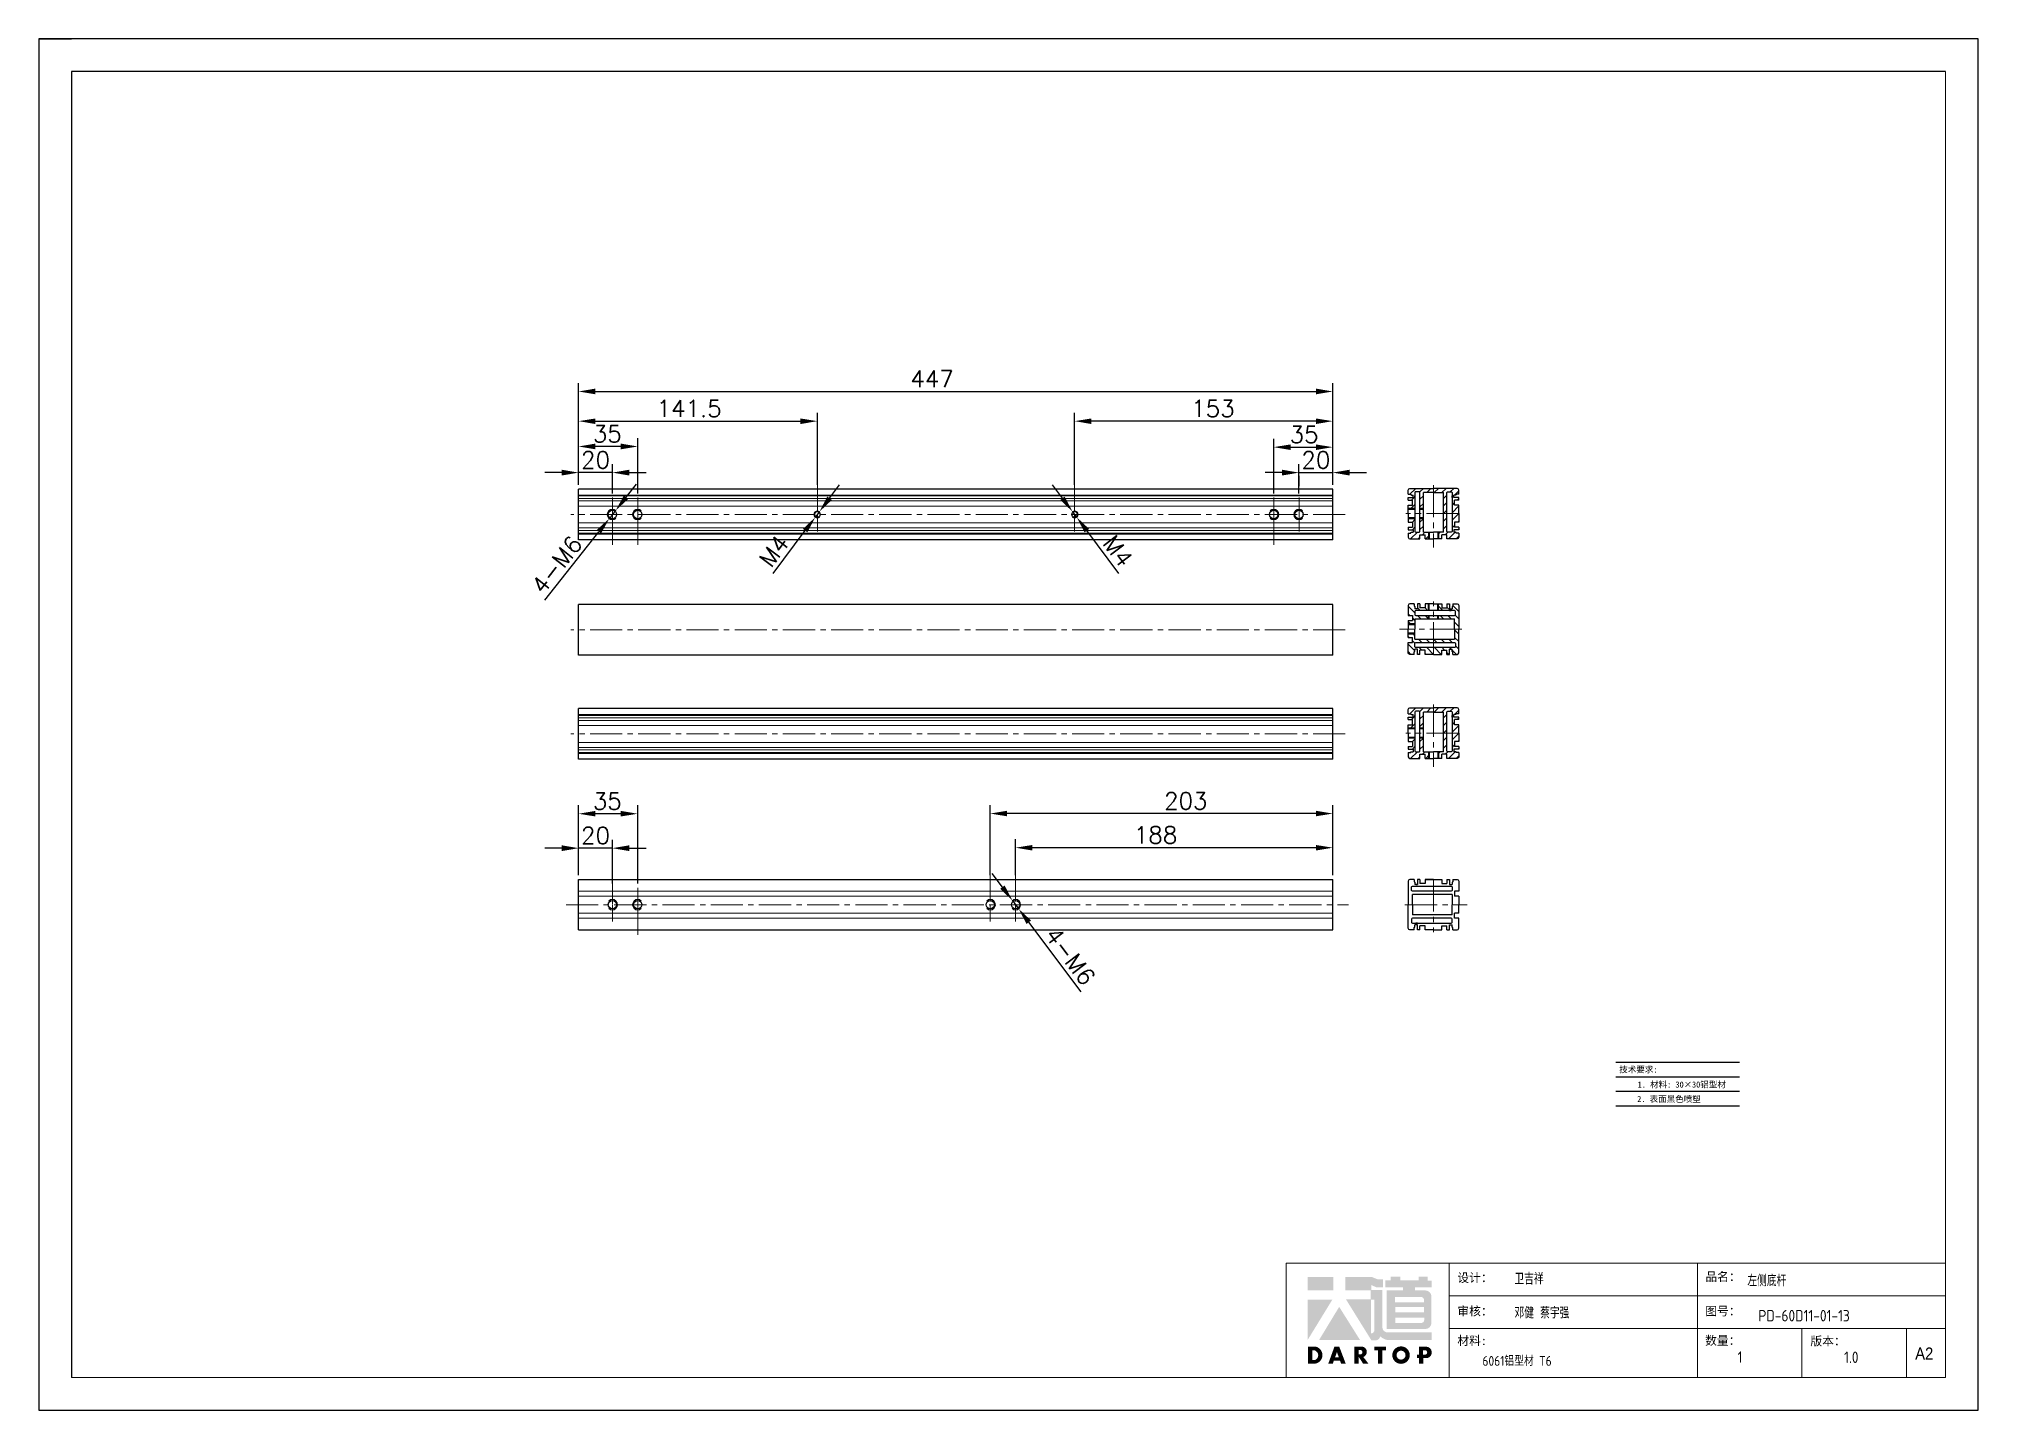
# Model space of a CAD drawing. Header units: millimetres. Extents: x -30327 to 34858, y 4015 to 75103.
# Drawn here: x 15160 to 16309, y 34466 to 35279 of the extents above; entities that cross this region are included whole.
import ezdxf
from ezdxf.enums import TextEntityAlignment as Align

# ---------------------------------------------------------------- set-up
doc = ezdxf.new("R2010")
doc.units = ezdxf.units.MM
doc.linetypes.add('CENTER2', pattern=[28.575, 19.05, -3.175, 3.175, -3.175])
doc.layers.add('A-TITLEBLOCK', color=7, linetype='Continuous', lineweight=18)
for name, color, linetype in [('print', 30, 'Continuous'), ('red', 1, 'CENTER2'), ('yellow', 2, 'Continuous')]:
    doc.layers.add(name, color=color, linetype=linetype)
doc.styles.add('GB', font='GBENOR.SHX', dxfattribs={"bigfont": 'gbcbig.shx'})
doc.styles.add('HZ', font='')
doc.styles.add('SLDTEXTSTYLE0', font='simfang.ttf', dxfattribs={"bigfont": 'bigfont'})
doc.styles.add('SLDTEXTSTYLE1', font='Gothic.ttf', dxfattribs={"width": 0.913})
doc.styles.get("Standard").update_dxf_attribs({"font": 'txt', "bigfont": 'gbcbig.shx'})
doc.styles.get('HZ').set_extended_font_data('SimSun')
doc.dimstyles.new('1-4', dxfattribs={"dimscale": 4, "dimtxt": 2.5, "dimasz": 2.5, "dimexe": 1.25, "dimexo": 0.625, "dimtad": 1, "dimdsep": 46, "dimtxsty": 'Standard', "dimcen": 2.5, "dimadec": 0, "dimazin": 0, "dimtfac": 1, "dimtmove": 0, "dimatfit": 3, "dimfxl": 0, "dimarcsym": 0})

msp = doc.modelspace()

# ---------------------------------------------------------------- texts
at = {"style": 'HZ'}
for s, p in [('技术要求:', (16107.6811, 34668.1143)), ('     1. 材料: 30×30铝型材  ', (16129.7102, 34659.2177)), ('    2. 表面黑色喷塑          ', (16133.1808, 34650.6182))]:
    msp.add_text(s, height=3.61179, dxfattribs=at).set_placement(p, align=Align.MIDDLE_CENTER)

# ---------------------------------------------------------------- blocks, each defined once
blk = doc.blocks.new('*D1635')
at = {"layer": 'Defpoints', "color": 0}
for p in [(15926.5, 35070), (15479.5, 35012.1), (15926.5, 35012.1)]:
    blk.add_point(p, dxfattribs=at)
at = {"layer": 'yellow', "color": 0, "lineweight": -2}
for p, q in [((15479.5, 35014.6), (15479.5, 35075)), ((15926.5, 35014.6), (15926.5, 35075)), ((15489.5, 35070), (15916.5, 35070))]:
    blk.add_line(p, q, dxfattribs=at)
at = {"layer": 'yellow', "color": 0}
for points in [[(15489.5, 35071.7), (15489.5, 35068.3), (15479.5, 35070)], [(15916.5, 35071.7), (15916.5, 35068.3), (15926.5, 35070)]]:
    blk.add_solid(points, dxfattribs=at)
at = {"layer": 'yellow', "color": 0, "lineweight": 9, "insert": (15689, 35077.5), "char_height": 10, "attachment_point": 5}
blk.add_mtext('447', dxfattribs=at)
blk = doc.blocks.new('*D1636')
at = {"layer": 'Defpoints', "color": 0}
for p in [(15497.7, 34994.7), (15501.4, 34999.4)]:
    blk.add_point(p, dxfattribs=at)
at = {"layer": 'yellow', "color": 0, "lineweight": -2}
for p, q in [((15507.6, 35007.3), (15513.8, 35015.1)), ((15501.4, 34999.4), (15497.7, 34994.7)), ((15459.5, 34946.3), (15491.5, 34986.9))]:
    blk.add_line(p, q, dxfattribs=at)
at = {"layer": 'yellow', "color": 0}
for points in [[(15506.3, 35008.3), (15508.9, 35006.3), (15501.4, 34999.4)], [(15490.2, 34987.9), (15492.8, 34985.9), (15497.7, 34994.7)]]:
    blk.add_solid(points, dxfattribs=at)
at = {"layer": 'yellow', "color": 0, "lineweight": 9, "insert": (15466.5, 34967.3), "char_height": 10, "attachment_point": 5, "rotation": 51.732}
blk.add_mtext('4-M6', dxfattribs=at)
blk = doc.blocks.new('*D1637')
at = {"layer": 'Defpoints', "color": 0}
for p in [(15479.5, 35021.9), (15479.5, 35012.1), (15499.5, 35007.1)]:
    blk.add_point(p, dxfattribs=at)
at = {"layer": 'yellow', "color": 0, "lineweight": -2}
for p, q in [((15469.5, 35021.9), (15459.5, 35021.9)), ((15479.5, 35014.6), (15479.5, 35026.9)), ((15499.5, 35021.9), (15479.5, 35021.9)), ((15499.5, 35009.6), (15499.5, 35026.9)), ((15509.5, 35021.9), (15519.5, 35021.9))]:
    blk.add_line(p, q, dxfattribs=at)
at = {"layer": 'yellow', "color": 0}
for points in [[(15469.5, 35023.6), (15469.5, 35020.2), (15479.5, 35021.9)], [(15509.5, 35023.6), (15509.5, 35020.2), (15499.5, 35021.9)]]:
    blk.add_solid(points, dxfattribs=at)
at = {"layer": 'yellow', "color": 0, "lineweight": 9, "insert": (15489.5, 35029.4), "char_height": 10, "attachment_point": 5}
blk.add_mtext('20', dxfattribs=at)
blk = doc.blocks.new('*D1638')
at = {"layer": 'Defpoints', "color": 0}
for p in [(15738.5, 34799.6), (15738.5, 34780.8), (15926.5, 34780.8)]:
    blk.add_point(p, dxfattribs=at)
at = {"layer": 'yellow', "color": 0, "lineweight": -2}
for p, q in [((15738.5, 34783.3), (15738.5, 34804.6)), ((15916.5, 34799.6), (15748.5, 34799.6)), ((15926.5, 34783.3), (15926.5, 34804.6))]:
    blk.add_line(p, q, dxfattribs=at)
at = {"layer": 'yellow', "color": 0}
for points in [[(15748.5, 34801.2), (15748.5, 34797.9), (15738.5, 34799.6)], [(15916.5, 34801.2), (15916.5, 34797.9), (15926.5, 34799.6)]]:
    blk.add_solid(points, dxfattribs=at)
at = {"layer": 'yellow', "color": 0, "lineweight": 9, "insert": (15821.5, 34807.1), "char_height": 10, "attachment_point": 5}
blk.add_mtext('188', dxfattribs=at)
blk = doc.blocks.new('*D1639')
at = {"layer": 'Defpoints', "color": 0}
for p in [(15736.7, 34768.2), (15740.3, 34763.4)]:
    blk.add_point(p, dxfattribs=at)
at = {"layer": 'yellow', "color": 0, "lineweight": -2}
for p, q in [((15730.7, 34776.2), (15724.7, 34784.2)), ((15736.7, 34768.2), (15740.3, 34763.4)), ((15777.4, 34714.1), (15746.3, 34755.4))]:
    blk.add_line(p, q, dxfattribs=at)
at = {"layer": 'yellow', "color": 0}
for points in [[(15732, 34777.2), (15729.4, 34775.2), (15736.7, 34768.2)], [(15747.7, 34756.4), (15745, 34754.4), (15740.3, 34763.4)]]:
    blk.add_solid(points, dxfattribs=at)
at = {"layer": 'yellow', "color": 0, "lineweight": 9, "insert": (15770.9, 34735.3), "char_height": 10, "attachment_point": 5, "rotation": 306.9424}
blk.add_mtext('4-M6', dxfattribs=at)
blk = doc.blocks.new('*D1640')
at = {"layer": 'Defpoints', "color": 0}
for p in [(15926.5, 35021.9), (15906.5, 35007.1), (15926.5, 35012.1)]:
    blk.add_point(p, dxfattribs=at)
at = {"layer": 'yellow', "color": 0, "lineweight": -2}
for p, q in [((15896.5, 35021.9), (15886.5, 35021.9)), ((15906.5, 35009.6), (15906.5, 35026.9)), ((15906.5, 35021.9), (15926.5, 35021.9)), ((15926.5, 35014.6), (15926.5, 35026.9)), ((15936.5, 35021.9), (15946.5, 35021.9))]:
    blk.add_line(p, q, dxfattribs=at)
at = {"layer": 'yellow', "color": 0}
for points in [[(15896.5, 35023.6), (15896.5, 35020.2), (15906.5, 35021.9)], [(15936.5, 35023.6), (15936.5, 35020.2), (15926.5, 35021.9)]]:
    blk.add_solid(points, dxfattribs=at)
at = {"layer": 'yellow', "color": 0, "lineweight": 9, "insert": (15916.5, 35029.4), "char_height": 10, "attachment_point": 5}
blk.add_mtext('20', dxfattribs=at)
blk = doc.blocks.new('*D1641')
at = {"layer": 'Defpoints', "color": 0}
for p in [(15479.5, 34799.3), (15479.5, 34780.8), (15499.5, 34775.8)]:
    blk.add_point(p, dxfattribs=at)
at = {"layer": 'yellow', "color": 0, "lineweight": -2}
for p, q in [((15469.5, 34799.3), (15459.5, 34799.3)), ((15479.5, 34783.3), (15479.5, 34804.3)), ((15499.5, 34799.3), (15479.5, 34799.3)), ((15499.5, 34778.3), (15499.5, 34804.3)), ((15509.5, 34799.3), (15519.5, 34799.3))]:
    blk.add_line(p, q, dxfattribs=at)
at = {"layer": 'yellow', "color": 0}
for points in [[(15469.5, 34801), (15469.5, 34797.6), (15479.5, 34799.3)], [(15509.5, 34801), (15509.5, 34797.6), (15499.5, 34799.3)]]:
    blk.add_solid(points, dxfattribs=at)
at = {"layer": 'yellow', "color": 0, "lineweight": 9, "insert": (15489.5, 34806.8), "char_height": 10, "attachment_point": 5}
blk.add_mtext('20', dxfattribs=at)
blk = doc.blocks.new('*D1642')
at = {"layer": 'Defpoints', "color": 0}
for p in [(15479.5, 35037.4), (15479.5, 35014.6), (15514.5, 35007.1)]:
    blk.add_point(p, dxfattribs=at)
at = {"layer": 'yellow', "color": 0, "lineweight": -2}
for p, q in [((15479.5, 35017.1), (15479.5, 35042.4)), ((15514.5, 35009.6), (15514.5, 35042.4)), ((15504.5, 35037.4), (15489.5, 35037.4))]:
    blk.add_line(p, q, dxfattribs=at)
at = {"layer": 'yellow', "color": 0}
for points in [[(15489.5, 35039.1), (15489.5, 35035.7), (15479.5, 35037.4)], [(15504.5, 35039.1), (15504.5, 35035.7), (15514.5, 35037.4)]]:
    blk.add_solid(points, dxfattribs=at)
at = {"layer": 'yellow', "color": 0, "lineweight": 9, "insert": (15496.5, 35044.9), "char_height": 10, "attachment_point": 5}
blk.add_mtext('35', dxfattribs=at)
blk = doc.blocks.new('*D1643')
at = {"layer": 'Defpoints', "color": 0}
for p in [(15926.5, 35037), (15891.5, 35007.1), (15926.5, 35014.6)]:
    blk.add_point(p, dxfattribs=at)
at = {"layer": 'yellow', "color": 0, "lineweight": -2}
for p, q in [((15891.5, 35009.6), (15891.5, 35042)), ((15926.5, 35017.1), (15926.5, 35042)), ((15901.5, 35037), (15916.5, 35037))]:
    blk.add_line(p, q, dxfattribs=at)
at = {"layer": 'yellow', "color": 0}
for points in [[(15901.5, 35038.6), (15901.5, 35035.3), (15891.5, 35037)], [(15916.5, 35038.6), (15916.5, 35035.3), (15926.5, 35037)]]:
    blk.add_solid(points, dxfattribs=at)
at = {"layer": 'yellow', "color": 0, "lineweight": 9, "insert": (15909.5, 35044.5), "char_height": 10, "attachment_point": 5}
blk.add_mtext('35', dxfattribs=at)
blk = doc.blocks.new('*D1644')
at = {"layer": 'Defpoints', "color": 0}
for p in [(15479.5, 34819.7), (15479.5, 34783.3), (15514.5, 34775.8)]:
    blk.add_point(p, dxfattribs=at)
at = {"layer": 'yellow', "color": 0, "lineweight": -2}
for p, q in [((15479.5, 34785.8), (15479.5, 34824.7)), ((15514.5, 34778.3), (15514.5, 34824.7)), ((15504.5, 34819.7), (15489.5, 34819.7))]:
    blk.add_line(p, q, dxfattribs=at)
at = {"layer": 'yellow', "color": 0}
for points in [[(15489.5, 34821.4), (15489.5, 34818.1), (15479.5, 34819.7)], [(15504.5, 34821.4), (15504.5, 34818.1), (15514.5, 34819.7)]]:
    blk.add_solid(points, dxfattribs=at)
at = {"layer": 'yellow', "color": 0, "lineweight": 9, "insert": (15496.5, 34827.2), "char_height": 10, "attachment_point": 5}
blk.add_mtext('35', dxfattribs=at)
blk = doc.blocks.new('*D1645')
at = {"layer": 'Defpoints', "color": 0}
for p in [(15723.5, 34819.8), (15723.5, 34780.8), (15926.5, 34780.8)]:
    blk.add_point(p, dxfattribs=at)
at = {"layer": 'yellow', "color": 0, "lineweight": -2}
for p, q in [((15723.5, 34783.3), (15723.5, 34824.8)), ((15926.5, 34783.3), (15926.5, 34824.8)), ((15916.5, 34819.8), (15733.5, 34819.8))]:
    blk.add_line(p, q, dxfattribs=at)
at = {"layer": 'yellow', "color": 0}
for points in [[(15733.5, 34821.5), (15733.5, 34818.2), (15723.5, 34819.8)], [(15916.5, 34821.5), (15916.5, 34818.2), (15926.5, 34819.8)]]:
    blk.add_solid(points, dxfattribs=at)
at = {"layer": 'yellow', "color": 0, "lineweight": 9, "insert": (15839.4, 34827.3), "char_height": 10, "attachment_point": 5}
blk.add_mtext('203', dxfattribs=at)
blk = doc.blocks.new('*D1646')
at = {"layer": 'Defpoints', "color": 0}
for p in [(15621, 35052.4), (15479.5, 35012.1), (15621, 35012.1)]:
    blk.add_point(p, dxfattribs=at)
at = {"layer": 'yellow', "color": 0, "lineweight": -2}
for p, q in [((15479.5, 35014.6), (15479.5, 35057.4)), ((15489.5, 35052.4), (15611, 35052.4)), ((15621, 35014.6), (15621, 35057.4))]:
    blk.add_line(p, q, dxfattribs=at)
at = {"layer": 'yellow', "color": 0}
for points in [[(15489.5, 35054), (15489.5, 35050.7), (15479.5, 35052.4)], [(15611, 35054), (15611, 35050.7), (15621, 35052.4)]]:
    blk.add_solid(points, dxfattribs=at)
at = {"layer": 'yellow', "color": 0, "lineweight": 9, "insert": (15545, 35059.9), "char_height": 10, "attachment_point": 5}
blk.add_mtext('141.5', dxfattribs=at)
blk = doc.blocks.new('*D1647')
at = {"layer": 'Defpoints', "color": 0}
for p in [(15619.8, 34995.5), (15622.2, 34998.7)]:
    blk.add_point(p, dxfattribs=at)
at = {"layer": 'yellow', "color": 0, "lineweight": -2}
for p, q in [((15628.2, 35006.7), (15634.2, 35014.7)), ((15622.2, 34998.7), (15619.8, 34995.5)), ((15594.8, 34962.2), (15613.8, 34987.5))]:
    blk.add_line(p, q, dxfattribs=at)
at = {"layer": 'yellow', "color": 0}
for points in [[(15626.9, 35007.7), (15629.6, 35005.7), (15622.2, 34998.7)], [(15612.5, 34988.5), (15615.1, 34986.5), (15619.8, 34995.5)]]:
    blk.add_solid(points, dxfattribs=at)
at = {"layer": 'yellow', "color": 0, "lineweight": 9, "insert": (15595.3, 34975.4), "char_height": 10, "attachment_point": 5, "rotation": 53.0576}
blk.add_mtext('M4', dxfattribs=at)
blk = doc.blocks.new('*D1648')
at = {"layer": 'Defpoints', "color": 0}
for p in [(15773.5, 35052.4), (15773.5, 35012.1), (15926.5, 35012.1)]:
    blk.add_point(p, dxfattribs=at)
at = {"layer": 'yellow', "color": 0, "lineweight": -2}
for p, q in [((15773.5, 35014.6), (15773.5, 35057.4)), ((15916.5, 35052.4), (15783.5, 35052.4)), ((15926.5, 35014.6), (15926.5, 35057.4))]:
    blk.add_line(p, q, dxfattribs=at)
at = {"layer": 'yellow', "color": 0}
for points in [[(15783.5, 35054), (15783.5, 35050.7), (15773.5, 35052.4)], [(15916.5, 35054), (15916.5, 35050.7), (15926.5, 35052.4)]]:
    blk.add_solid(points, dxfattribs=at)
at = {"layer": 'yellow', "color": 0, "lineweight": 9, "insert": (15855.5, 35059.9), "char_height": 10, "attachment_point": 5}
blk.add_mtext('153', dxfattribs=at)
blk = doc.blocks.new('*D1649')
at = {"layer": 'Defpoints', "color": 0}
for p in [(15772.3, 34998.7), (15774.7, 34995.5)]:
    blk.add_point(p, dxfattribs=at)
at = {"layer": 'yellow', "color": 0, "lineweight": -2}
for p, q in [((15766.3, 35006.7), (15760.3, 35014.7)), ((15772.3, 34998.7), (15774.7, 34995.5)), ((15799.8, 34962.2), (15780.7, 34987.5))]:
    blk.add_line(p, q, dxfattribs=at)
at = {"layer": 'yellow', "color": 0}
for points in [[(15767.6, 35007.7), (15765, 35005.7), (15772.3, 34998.7)], [(15782.1, 34988.5), (15779.4, 34986.5), (15774.7, 34995.5)]]:
    blk.add_solid(points, dxfattribs=at)
at = {"layer": 'yellow', "color": 0, "lineweight": 9, "insert": (15799.2, 34975.4), "char_height": 10, "attachment_point": 5, "rotation": 306.9424}
blk.add_mtext('M4', dxfattribs=at)
blk = doc.blocks.new('Dartop Logo')
at = {"true_color": 0xc40018}
h = blk.add_hatch(color=12, dxfattribs=at)
h.set_gradient(color1=(196, 0, 24), color2=(196, 0, 24), tint=1)
h.paths.add_polyline_path([(30.39, -3.87), (33.08, -5.04), (35.99, -5.04), (35.99, -1.19), (33.59, -1.19), (30.46, 0.05), (17.94, 0.05), (17.94, -6.46), (30.12, -6.46), (30.12, -6.59), (30.12, -10.75), (18.31, -10.75), (30.46, -30.31), (32.87, -30.31, 0.279375), (34.63, -28.6), (34.63, -28.51), (34.84, -28.51, 0.143145), (38.15, -30.2), (59.27, -30.2), (59.27, -26.49), (38.06, -26.49, -0.414214), (35.75, -24.18), (35.75, -6.26), (30.39, -6.26)])
h.paths.add_polyline_path([(30.25, -10.84), (31.8, -10.84), (31.8, -26.02, -0.088936), (30.9, -26.94), (30.24, -26.94)], flags=16)
h = blk.add_hatch(color=12, dxfattribs=at)
h.set_gradient(color1=(196, 0, 24), color2=(196, 0, 24), tint=1)
h.paths.add_polyline_path([(59.24, -1.73), (57.36, -1.73), (57.36, 0.06), (53.06, 0.06), (53.06, -1.64), (44.29, -1.64), (44.29, 0.15), (39.7, 0.15), (39.7, -1.67), (37.16, -1.67), (37.16, -4.97), (45.54, -4.97), (45.54, -6.42), (37.73, -6.42), (37.73, -24.88), (56.26, -24.88, 0.414214), (59.15, -21.99), (59.15, -9.35, 0.414214), (56.26, -6.46), (51.36, -6.46), (51.36, -5.03), (59.24, -5.03)])
h.paths.add_polyline_path([(54.21, -9.59, -0.414214), (55.66, -11.04), (55.66, -12.1), (41.79, -12.1), (41.79, -9.59)], flags=16)
h.paths.add_polyline_path([(55.57, -14.33), (55.57, -17.01), (41.88, -17.01), (41.88, -14.33)], flags=16)
h.paths.add_polyline_path([(55.75, -19.43), (55.75, -20.57, -0.414214), (54.3, -22.02), (41.88, -22.02), (41.88, -19.43)], flags=16)
h = blk.add_hatch(color=12, dxfattribs=at)
h.set_gradient(color1=(196, 0, 24), color2=(196, 0, 24), tint=1)
h.paths.add_polyline_path([(12.18, 0), (0, 0), (0, -6.37), (12.18, -6.37)])
h = blk.add_hatch(color=12, dxfattribs=at)
h.set_gradient(color1=(196, 0, 24), color2=(196, 0, 24), tint=1)
h.paths.add_polyline_path([(11.79, -10.83), (0.03, -10.83), (0.03, -30.03)])
h = blk.add_hatch(color=12, dxfattribs=at)
h.set_gradient(color1=(196, 0, 24), color2=(196, 0, 24), tint=1)
h.paths.add_polyline_path([(15.05, -14.31), (5.44, -30.15), (25.01, -30.15)])
at = {"true_color": 0x646464}
h = blk.add_hatch(color=251, dxfattribs=at)
h.set_gradient(color1=(100, 100, 100), color2=(100, 100, 100), tint=1)
h.paths.add_polyline_path([(4.15, -33.43), (0.11, -33.43), (0.11, -41.5), (3.51, -41.5, 0.793016)])
h.paths.add_polyline_path([(3.57, -39.73), (2.16, -39.73), (2.16, -35.19), (3.42, -35.19, -0.671361)], flags=16)
h = blk.add_hatch(color=251, dxfattribs=at)
h.set_gradient(color1=(100, 100, 100), color2=(100, 100, 100), tint=1)
h.paths.add_polyline_path([(15.08, -33.36), (12.78, -33.36), (9.82, -41.51), (12, -41.51), (12.51, -40.06), (15.46, -40.06), (15.99, -41.52), (18.19, -41.52)])
h.paths.add_polyline_path([(14.9, -38.51), (13.07, -38.51), (13.97, -35.95)], flags=16)
h = blk.add_hatch(color=251, dxfattribs=at)
h.set_gradient(color1=(100, 100, 100), color2=(100, 100, 100), tint=1)
h.paths.add_polyline_path([(26.27, -33.36), (22.3, -33.36), (22.3, -41.51), (24.4, -41.51), (24.4, -38.28), (26.55, -41.54), (29.09, -41.54), (26.61, -38.3, 0.744055)])
h.paths.add_polyline_path([(24.38, -37.08), (24.38, -34.94), (25.32, -34.94, -0.796809), (25.3, -37.08)], flags=16)
h = blk.add_hatch(color=251, dxfattribs=at)
h.set_gradient(color1=(100, 100, 100), color2=(100, 100, 100), tint=1)
h.paths.add_polyline_path([(37.44, -33.4), (31.88, -33.4), (31.88, -35.16), (33.61, -35.16), (33.61, -41.52), (35.69, -41.52), (35.69, -35.16), (37.44, -35.16)])
h = blk.add_hatch(color=251, dxfattribs=at)
h.set_gradient(color1=(100, 100, 100), color2=(100, 100, 100), tint=1)
h.paths.add_polyline_path([(40.46, -37.41, 1), (48.83, -37.41, 1)])
h.paths.add_polyline_path([(46.8, -37.41, -1), (42.5, -37.41, -1)], flags=16)
h = blk.add_hatch(color=251, dxfattribs=at)
h.set_gradient(color1=(100, 100, 100), color2=(100, 100, 100), tint=1)
h.paths.add_polyline_path([(56.85, -33.38), (56.73, -33.38), (53.19, -33.38), (53.19, -37.19), (52.26, -37.19), (52.26, -38.73), (53.18, -38.73), (53.18, -41.5), (55.24, -41.5), (55.24, -38.72), (57.51, -38.72, 0.812304)])
h.paths.add_polyline_path([(55.21, -37.18), (55.21, -35.05), (56.39, -35.05, -0.778213), (56.27, -37.18)], flags=16)
blk = doc.blocks.new('DT-A2-TITLE')
for p, q in [((594, 420), (0, 420)), ((0, 420), (0, 420)), ((0, 420), (0, 0)), ((0, 420), (10, 420)), ((594, 0), (594, 420)), ((10, 410), (10, 10)), ((584, 410), (10, 410))]:
    blk.add_line(p, q)
at = {"layer": 'A-TITLEBLOCK', "color": 7}
for p, q in [((584, 410), (584, 10)), ((594, 0), (594, 297)), ((382, 10), (382, 45)), ((584, 45), (382, 45)), ((432, 45), (432, 10)), ((508, 45), (508, 10)), ((584, 35), (432, 35)), ((432, 25), (584.08, 25)), ((540, 10), (540, 25)), ((572, 10), (572, 25)), ((10, 10), (584, 10)), ((0, 0), (594, 0))]:
    blk.add_line(p, q, dxfattribs=at)
at = {"layer": 'A-TITLEBLOCK', "xscale": 0.6400000000000001, "yscale": 0.6400000000000001, "zscale": 0.6400000000000001}
blk.add_blockref('Dartop Logo', (388.65, 40.81), dxfattribs=at)
at = {"style": 'GB'}
for tag, p, height in [('#设计', (451.96, 38.52), 3.5), ('#品名', (523.32, 37.95), 3.5), ('#审核', (451.99, 28.1), 3.5), ('#图号', (526.67, 27.2), 3.5), ('#数量', (520.33, 14.51), 3.5), ('#版本', (552.92, 14.47), 3.5), ('#材料说明', (442.15, 13.59), 3)]:
    blk.add_attdef(tag, p, '', height=height, dxfattribs=at)
at = {"layer": 'A-TITLEBLOCK', "color": 7, "attachment_point": 1}
for s, insert, char_height, style in [('设计：', (434.47, 41.87), 2.646, 'SLDTEXTSTYLE0'), ('品名：', (510.43, 42.19), 2.646, 'SLDTEXTSTYLE0'), ('审核：', (434.47, 31.64), 2.646, 'SLDTEXTSTYLE0'), ('图号：', (510.4, 31.66), 2.646, 'SLDTEXTSTYLE0'), ('材料:', (434.47, 22.62), 2.646, 'SLDTEXTSTYLE0'), ('数量：', (510.35, 22.64), 2.646, 'SLDTEXTSTYLE0'), ('版本：', (542.59, 22.48), 2.646, 'SLDTEXTSTYLE0'), ('A2', (574.7, 19.21), 3.704, 'SLDTEXTSTYLE1')]:
    blk.add_mtext(s, dxfattribs=dict(at, insert=insert, char_height=char_height, style=style))

# ---------------------------------------------------------------- dimensions: what is measured, and where the dimension line sits
at = {"layer": 'yellow', "lineweight": 9}
for base, p1, p2, picture, middle in [((15926.512, 35070.0079), (15479.512, 35012.0913), (15926.512, 35012.0913), '*D1635', (15689.012, 35070.0079)), ((15621.012, 35052.3632), (15479.512, 35012.0913), (15621.012, 35012.0913), '*D1646', (15545.012, 35052.3632)), ((15479.512, 35037.4066), (15514.512, 35007.0913), (15479.512, 35014.5913), '*D1642', (15496.512, 35037.4066)), ((15479.512, 35021.9042), (15499.512, 35007.0913), (15479.512, 35012.0913), '*D1637', (15489.512, 35021.9042)), ((15479.512, 34819.7453), (15514.512, 34775.8131), (15479.512, 34783.3131), '*D1644', (15496.512, 34819.7453)), ((15479.512, 34799.3083), (15499.512, 34775.8131), (15479.512, 34780.8131), '*D1641', (15489.512, 34799.3083))]:
    dim = msp.add_linear_dim(base=base, p1=p1, p2=p2, dimstyle='1-4', dxfattribs=at)
    dim.commit()
    dim.dimension.update_dxf_attribs({"geometry": picture, "text_midpoint": middle, "dimtype": 160})
for base, p1, p2, picture, middle in [((15773.512, 35052.3632), (15926.512, 35012.0913), (15773.512, 35012.0913), '*D1648', (15855.512, 35052.3632)), ((15926.512, 35036.9737), (15891.512, 35007.0913), (15926.512, 35014.5913), '*D1643', (15909.512, 35036.9737)), ((15926.512, 35021.903), (15906.512, 35007.0913), (15926.512, 35012.0913), '*D1640', (15916.512, 35021.903)), ((15723.512, 34819.8175), (15926.512, 34780.8131), (15723.512, 34780.8131), '*D1645', (15839.4418, 34819.8175)), ((15738.512, 34799.5646), (15926.512, 34780.8131), (15738.512, 34780.8131), '*D1638', (15821.512, 34799.5646))]:
    dim = msp.add_linear_dim(base=base, p1=p1, p2=p2, angle=180, dimstyle='1-4', dxfattribs=at)
    dim.commit()
    dim.dimension.update_dxf_attribs({"geometry": picture, "text_midpoint": middle, "dimtype": 160})
for p1, p2, text, picture, middle in [((15501.37, 34999.4467), (15497.6539, 34994.736), '4-M6', '*D1636', (15466.4758, 34967.3218)), ((15622.214, 34998.6898), (15619.8099, 34995.4929), 'M4', '*D1647', (15595.2844, 34975.3572)), ((15772.3099, 34998.6898), (15774.714, 34995.4929), 'M4', '*D1649', (15799.2395, 34975.3572)), ((15736.7089, 34768.2108), (15740.315, 34763.4154), '4-M6', '*D1639', (15770.8506, 34735.2874))]:
    dim = msp.add_diameter_dim_2p(p1=p1, p2=p2, text=text, dimstyle='1-4', dxfattribs=at)
    dim.commit()
    dim.dimension.update_dxf_attribs({"geometry": picture, "text_midpoint": middle})

# ---------------------------------------------------------------- hatches: boundary and pattern name
at = {"layer": 'yellow', "lineweight": 9}
h = msp.add_hatch(dxfattribs=at)
h.set_pattern_fill('ANSI31', color=256, style=0)
h.set_pattern_definition([(45, (14736.9184, 34177.8618), (-2.245064, 2.245064), [])])
h.paths.add_polyline_path([(15980.2235, 35010.0746), (15986.2235, 35010.0746), (15986.2235, 35012.5746), (15972.2235, 35012.5746, 0.414213562), (15971.2235, 35011.5746), (15971.2235, 35009.0746), (15972.7235, 35009.0746, 0.414213562), (15973.2235, 35008.5746), (15973.7235, 35008.5746), (15974.2235, 35008.5746), (15974.2235, 35007.0746), (15971.2235, 35007.0746), (15971.2235, 35005.5746), (15973.7235, 35005.5746), (15973.7235, 35002.5746), (15971.2235, 35002.5746), (15971.2235, 35000.5746), (15975.2235, 35000.5746), (15975.2235, 35010.0746, -0.414213562), (15975.7235, 35010.5746), (15977.7235, 35010.5746, -0.414213562), (15978.2235, 35010.0746), (15978.2235, 35000.5746), (15980.2235, 35000.5746)])
h.paths.add_polyline_path([(15994.2235, 35010.0746, -0.414213562), (15994.7235, 35010.5746), (15996.7235, 35010.5746, -0.414213562), (15997.2235, 35010.0746), (15997.2235, 34997.5746), (16001.2235, 34997.5746), (16001.2235, 35002.5746), (15998.7235, 35002.5746), (15998.7235, 35005.5746), (16001.2235, 35005.5746), (16001.2235, 35007.0746), (15998.2235, 35007.0746), (15998.2235, 35008.5746), (15998.7235, 35008.5746), (15999.2235, 35008.5746, 0.414213562), (15999.7235, 35009.0746), (16001.2235, 35009.0746), (16001.2235, 35011.5746, 0.414213562), (16000.2235, 35012.5746), (15986.2235, 35012.5746), (15986.2235, 35010.0746), (15992.2235, 35010.0746), (15992.2235, 34997.5746), (15994.2235, 34997.5746)])
h.paths.add_polyline_path([(16001.2235, 34997.5746), (15997.2235, 34997.5746), (15997.2235, 34987.0746, -0.414213562), (15996.7235, 34986.5746), (15994.7235, 34986.5746, -0.414213562), (15994.2235, 34987.0746), (15994.2235, 34997.5746), (15992.2235, 34997.5746), (15992.2235, 34986.5746), (15991.2235, 34986.5746), (15989.2235, 34986.5746), (15989.2235, 34982.5746), (15991.2235, 34982.5746), (15991.2235, 34985.0746), (15994.2235, 34985.0746), (15994.2235, 34982.5746), (16000.2235, 34982.5746, 0.414213562), (16001.2235, 34983.5746), (16001.2235, 34986.0746), (15999.7235, 34986.0746, 0.414213562), (15999.2235, 34986.5746), (15998.7235, 34986.5746), (15998.2235, 34986.5746), (15998.2235, 34988.0746), (16001.2235, 34988.0746), (16001.2235, 34989.5746), (15998.7235, 34989.5746), (15998.7235, 34992.5746), (16001.2235, 34992.5746)])
h.paths.add_polyline_path([(15989.2235, 34986.5746), (15988.7235, 34986.5746), (15988.7235, 34982.5746), (15989.2235, 34982.5746)])
h.paths.add_polyline_path([(15983.7235, 34986.5746), (15983.2235, 34986.5746), (15983.2235, 34982.5746), (15983.7235, 34982.5746)])
h.paths.add_polyline_path([(15983.2235, 34986.5746), (15981.2235, 34986.5746), (15980.2235, 34986.5746), (15980.2235, 34994.5746), (15978.2235, 34994.5746), (15978.2235, 34987.0746, -0.414213562), (15977.7235, 34986.5746), (15975.7235, 34986.5746, -0.414213562), (15975.2235, 34987.0746), (15975.2235, 34988.0746), (15975.2235, 34994.5746), (15971.2235, 34994.5746), (15971.2235, 34992.5746), (15973.7235, 34992.5746), (15973.7235, 34989.5746), (15971.2235, 34989.5746), (15971.2235, 34988.0746), (15974.2235, 34988.0746), (15974.2235, 34986.5746), (15973.7235, 34986.5746), (15973.2235, 34986.5746, 0.414213562), (15972.7235, 34986.0746), (15971.2235, 34986.0746), (15971.2235, 34983.5746, 0.414213562), (15972.2235, 34982.5746), (15978.2235, 34982.5746), (15978.2235, 34985.0746), (15981.2235, 34985.0746), (15981.2235, 34982.5746), (15983.2235, 34982.5746)])
h.paths.add_polyline_path([(15980.2235, 34995.0746), (15978.2235, 34995.0746), (15978.2235, 34994.5746), (15980.2235, 34994.5746)])
h.paths.add_polyline_path([(15975.2235, 34995.0746), (15971.2235, 34995.0746), (15971.2235, 34994.5746), (15975.2235, 34994.5746)])
h.paths.add_polyline_path([(15975.2235, 35000.5746), (15971.2235, 35000.5746), (15971.2235, 35000.0746), (15975.2235, 35000.0746)])
h.paths.add_polyline_path([(15980.2235, 35000.5746), (15978.2235, 35000.5746), (15978.2235, 35000.0746), (15980.2235, 35000.0746)])
h = msp.add_hatch(dxfattribs=at)
h.set_pattern_fill('ANSI31', color=256, angle=-90, style=0)
h.set_pattern_definition([(315, (15166.5108, 36178.4876), (2.245064, 2.245064), [])])
h.paths.add_polyline_path([(15998.7235, 34935.1824), (15998.7235, 34929.1824), (16001.2235, 34929.1824), (16001.2235, 34943.1824, 0.414213562), (16000.2235, 34944.1824), (15997.7235, 34944.1824), (15997.7235, 34942.6824, 0.414213562), (15997.2235, 34942.1824), (15997.2235, 34941.6824), (15997.2235, 34941.1824), (15995.7235, 34941.1824), (15995.7235, 34944.1824), (15994.2235, 34944.1824), (15994.2235, 34941.6824), (15991.2235, 34941.6824), (15991.2235, 34944.1824), (15989.2235, 34944.1824), (15989.2235, 34940.1824), (15998.7235, 34940.1824, -0.414213562), (15999.2235, 34939.6824), (15999.2235, 34937.6824, -0.414213562), (15998.7235, 34937.1824), (15989.2235, 34937.1824), (15989.2235, 34935.1824)])
h.paths.add_polyline_path([(15998.7235, 34921.1824, -0.414213562), (15999.2235, 34920.6824), (15999.2235, 34918.6824, -0.414213562), (15998.7235, 34918.1824), (15986.2235, 34918.1824), (15986.2235, 34914.1824), (15991.2235, 34914.1824), (15991.2235, 34916.6824), (15994.2235, 34916.6824), (15994.2235, 34914.1824), (15995.7235, 34914.1824), (15995.7235, 34917.1824), (15997.2235, 34917.1824), (15997.2235, 34916.6824), (15997.2235, 34916.1824, 0.414213562), (15997.7235, 34915.6824), (15997.7235, 34914.1824), (16000.2235, 34914.1824, 0.414213562), (16001.2235, 34915.1824), (16001.2235, 34929.1824), (15998.7235, 34929.1824), (15998.7235, 34923.1824), (15986.2235, 34923.1824), (15986.2235, 34921.1824)])
h.paths.add_polyline_path([(15986.2235, 34914.1824), (15986.2235, 34918.1824), (15975.7235, 34918.1824, -0.414213562), (15975.2235, 34918.6824), (15975.2235, 34920.6824, -0.414213562), (15975.7235, 34921.1824), (15986.2235, 34921.1824), (15986.2235, 34923.1824), (15975.2235, 34923.1824), (15975.2235, 34924.1824), (15975.2235, 34926.1824), (15971.2235, 34926.1824), (15971.2235, 34924.1824), (15973.7235, 34924.1824), (15973.7235, 34921.1824), (15971.2235, 34921.1824), (15971.2235, 34915.1824, 0.414213562), (15972.2235, 34914.1824), (15974.7235, 34914.1824), (15974.7235, 34915.6824, 0.414213562), (15975.2235, 34916.1824), (15975.2235, 34916.6824), (15975.2235, 34917.1824), (15976.7235, 34917.1824), (15976.7235, 34914.1824), (15978.2235, 34914.1824), (15978.2235, 34916.6824), (15981.2235, 34916.6824), (15981.2235, 34914.1824)])
h.paths.add_polyline_path([(15975.2235, 34926.1824), (15975.2235, 34926.6824), (15971.2235, 34926.6824), (15971.2235, 34926.1824)])
h.paths.add_polyline_path([(15975.2235, 34931.6824), (15975.2235, 34932.1824), (15971.2235, 34932.1824), (15971.2235, 34931.6824)])
h.paths.add_polyline_path([(15975.2235, 34932.1824), (15975.2235, 34934.1824), (15975.2235, 34935.1824), (15983.2235, 34935.1824), (15983.2235, 34937.1824), (15975.7235, 34937.1824, -0.414213562), (15975.2235, 34937.6824), (15975.2235, 34939.6824, -0.414213562), (15975.7235, 34940.1824), (15976.7235, 34940.1824), (15983.2235, 34940.1824), (15983.2235, 34944.1824), (15981.2235, 34944.1824), (15981.2235, 34941.6824), (15978.2235, 34941.6824), (15978.2235, 34944.1824), (15976.7235, 34944.1824), (15976.7235, 34941.1824), (15975.2235, 34941.1824), (15975.2235, 34941.6824), (15975.2235, 34942.1824, 0.414213562), (15974.7235, 34942.6824), (15974.7235, 34944.1824), (15972.2235, 34944.1824, 0.414213562), (15971.2235, 34943.1824), (15971.2235, 34937.1824), (15973.7235, 34937.1824), (15973.7235, 34934.1824), (15971.2235, 34934.1824), (15971.2235, 34932.1824)])
h.paths.add_polyline_path([(15983.7235, 34935.1824), (15983.7235, 34937.1824), (15983.2235, 34937.1824), (15983.2235, 34935.1824)])
h.paths.add_polyline_path([(15983.7235, 34940.1824), (15983.7235, 34944.1824), (15983.2235, 34944.1824), (15983.2235, 34940.1824)])
h.paths.add_polyline_path([(15989.2235, 34940.1824), (15989.2235, 34944.1824), (15988.7235, 34944.1824), (15988.7235, 34940.1824)])
h.paths.add_polyline_path([(15989.2235, 34935.1824), (15989.2235, 34937.1824), (15988.7235, 34937.1824), (15988.7235, 34935.1824)])
h = msp.add_hatch(dxfattribs=at)
h.set_pattern_fill('ANSI31', color=256, style=0)
h.set_pattern_definition([(45, (14736.9184, 34047.779), (-2.245064, 2.245064), [])])
h.paths.add_polyline_path([(15980.2235, 34879.9917), (15986.2235, 34879.9917), (15986.2235, 34882.4917), (15972.2235, 34882.4917, 0.414213562), (15971.2235, 34881.4917), (15971.2235, 34878.9917), (15972.7235, 34878.9917, 0.414213562), (15973.2235, 34878.4917), (15973.7235, 34878.4917), (15974.2235, 34878.4917), (15974.2235, 34876.9917), (15971.2235, 34876.9917), (15971.2235, 34875.4917), (15973.7235, 34875.4917), (15973.7235, 34872.4917), (15971.2235, 34872.4917), (15971.2235, 34870.4917), (15975.2235, 34870.4917), (15975.2235, 34879.9917, -0.414213562), (15975.7235, 34880.4917), (15977.7235, 34880.4917, -0.414213562), (15978.2235, 34879.9917), (15978.2235, 34870.4917), (15980.2235, 34870.4917)])
h.paths.add_polyline_path([(15994.2235, 34879.9917, -0.414213562), (15994.7235, 34880.4917), (15996.7235, 34880.4917, -0.414213562), (15997.2235, 34879.9917), (15997.2235, 34867.4917), (16001.2235, 34867.4917), (16001.2235, 34872.4917), (15998.7235, 34872.4917), (15998.7235, 34875.4917), (16001.2235, 34875.4917), (16001.2235, 34876.9917), (15998.2235, 34876.9917), (15998.2235, 34878.4917), (15998.7235, 34878.4917), (15999.2235, 34878.4917, 0.414213562), (15999.7235, 34878.9917), (16001.2235, 34878.9917), (16001.2235, 34881.4917, 0.414213562), (16000.2235, 34882.4917), (15986.2235, 34882.4917), (15986.2235, 34879.9917), (15992.2235, 34879.9917), (15992.2235, 34867.4917), (15994.2235, 34867.4917)])
h.paths.add_polyline_path([(16001.2235, 34867.4917), (15997.2235, 34867.4917), (15997.2235, 34856.9917, -0.414213562), (15996.7235, 34856.4917), (15994.7235, 34856.4917, -0.414213562), (15994.2235, 34856.9917), (15994.2235, 34867.4917), (15992.2235, 34867.4917), (15992.2235, 34856.4917), (15991.2235, 34856.4917), (15989.2235, 34856.4917), (15989.2235, 34852.4917), (15991.2235, 34852.4917), (15991.2235, 34854.9917), (15994.2235, 34854.9917), (15994.2235, 34852.4917), (16000.2235, 34852.4917, 0.414213562), (16001.2235, 34853.4917), (16001.2235, 34855.9917), (15999.7235, 34855.9917, 0.414213562), (15999.2235, 34856.4917), (15998.7235, 34856.4917), (15998.2235, 34856.4917), (15998.2235, 34857.9917), (16001.2235, 34857.9917), (16001.2235, 34859.4917), (15998.7235, 34859.4917), (15998.7235, 34862.4917), (16001.2235, 34862.4917)])
h.paths.add_polyline_path([(15989.2235, 34856.4917), (15988.7235, 34856.4917), (15988.7235, 34852.4917), (15989.2235, 34852.4917)])
h.paths.add_polyline_path([(15983.7235, 34856.4917), (15983.2235, 34856.4917), (15983.2235, 34852.4917), (15983.7235, 34852.4917)])
h.paths.add_polyline_path([(15983.2235, 34856.4917), (15981.2235, 34856.4917), (15980.2235, 34856.4917), (15980.2235, 34864.4917), (15978.2235, 34864.4917), (15978.2235, 34856.9917, -0.414213562), (15977.7235, 34856.4917), (15975.7235, 34856.4917, -0.414213562), (15975.2235, 34856.9917), (15975.2235, 34857.9917), (15975.2235, 34864.4917), (15971.2235, 34864.4917), (15971.2235, 34862.4917), (15973.7235, 34862.4917), (15973.7235, 34859.4917), (15971.2235, 34859.4917), (15971.2235, 34857.9917), (15974.2235, 34857.9917), (15974.2235, 34856.4917), (15973.7235, 34856.4917), (15973.2235, 34856.4917, 0.414213562), (15972.7235, 34855.9917), (15971.2235, 34855.9917), (15971.2235, 34853.4917, 0.414213562), (15972.2235, 34852.4917), (15978.2235, 34852.4917), (15978.2235, 34854.9917), (15981.2235, 34854.9917), (15981.2235, 34852.4917), (15983.2235, 34852.4917)])
h.paths.add_polyline_path([(15980.2235, 34864.9917), (15978.2235, 34864.9917), (15978.2235, 34864.4917), (15980.2235, 34864.4917)])
h.paths.add_polyline_path([(15975.2235, 34864.9917), (15971.2235, 34864.9917), (15971.2235, 34864.4917), (15975.2235, 34864.4917)])
h.paths.add_polyline_path([(15975.2235, 34870.4917), (15971.2235, 34870.4917), (15971.2235, 34869.9917), (15975.2235, 34869.9917)])
h.paths.add_polyline_path([(15980.2235, 34870.4917), (15978.2235, 34870.4917), (15978.2235, 34869.9917), (15980.2235, 34869.9917)])

# ---------------------------------------------------------------- linework, layer by layer
for p, q in [((15926.512, 35012.0913), (15479.512, 35012.0913)), ((15479.512, 34982.0913), (15479.512, 35012.0913)), ((15926.512, 34982.0913), (15926.512, 35012.0913)), ((15971.2235, 35009.0746), (15972.7235, 35009.0746)), ((15971.2235, 35005.5746), (15971.2235, 35007.0746)), ((15971.2235, 35007.0746), (15974.2235, 35007.0746)), ((15971.2235, 35005.5746), (15973.7235, 35005.5746)), ((15973.7235, 35008.5746), (15974.2235, 35008.5746)), ((15973.7235, 35002.5746), (15973.7235, 35005.5746)), ((15974.2235, 35007.0746), (15974.2235, 35008.5746)), ((15975.2235, 35007.0746), (15975.2235, 35008.0746)), ((15986.2235, 35010.0746), (15980.2235, 35010.0746)), ((15986.2235, 35010.0746), (15992.2235, 35010.0746)), ((15997.2235, 35007.0746), (15997.2235, 35008.0746)), ((15998.7235, 35008.5746), (15998.2235, 35008.5746)), ((15998.2235, 35007.0746), (15998.2235, 35008.5746)), ((16001.2235, 35007.0746), (15998.2235, 35007.0746)), ((15998.7235, 35002.5746), (15998.7235, 35005.5746)), ((16001.2235, 35005.5746), (15998.7235, 35005.5746)), ((16001.2235, 35009.0746), (15999.7235, 35009.0746)), ((16001.2235, 35005.5746), (16001.2235, 35007.0746)), ((15971.2235, 34997.5746), (15971.2235, 35002.5746)), ((15971.2235, 35002.5746), (15973.7235, 35002.5746)), ((15975.2235, 35000.5746), (15971.2235, 35000.5746)), ((15975.2235, 35000.0746), (15971.2235, 35000.0746)), ((15971.2235, 34997.5746), (15971.2235, 34992.5746)), ((15975.2235, 34995.0746), (15971.2235, 34995.0746)), ((15975.2235, 34994.5746), (15971.2235, 34994.5746)), ((15980.2235, 35000.5746), (15978.2235, 35000.5746)), ((15980.2235, 35000.0746), (15978.2235, 35000.0746)), ((15980.2235, 34995.0746), (15978.2235, 34995.0746)), ((15980.2235, 34994.5746), (15978.2235, 34994.5746)), ((16001.2235, 35002.5746), (15998.7235, 35002.5746)), ((16001.2235, 34997.5746), (16001.2235, 35002.5746)), ((16001.2235, 34997.5746), (16001.2235, 34992.5746)), ((15971.2235, 34992.5746), (15973.7235, 34992.5746)), ((15971.2235, 34989.5746), (15971.2235, 34988.0746)), ((15971.2235, 34989.5746), (15973.7235, 34989.5746)), ((15971.2235, 34988.0746), (15974.2235, 34988.0746)), ((15971.2235, 34986.0746), (15972.7235, 34986.0746)), ((15973.7235, 34992.5746), (15973.7235, 34989.5746)), ((15973.7235, 34986.5746), (15974.2235, 34986.5746)), ((15974.2235, 34988.0746), (15974.2235, 34986.5746)), ((15975.2235, 34988.0746), (15975.2235, 34987.0746)), ((15978.2235, 34985.0746), (15981.2235, 34985.0746)), ((15980.2235, 34986.5746), (15981.2235, 34986.5746)), ((15981.2235, 34986.5746), (15986.2235, 34986.5746)), ((15981.2235, 34982.5746), (15986.2235, 34982.5746)), ((15983.2235, 34986.5746), (15983.2235, 34982.5746)), ((15983.7235, 34986.5746), (15983.7235, 34982.5746)), ((15991.2235, 34986.5746), (15986.2235, 34986.5746)), ((15991.2235, 34982.5746), (15986.2235, 34982.5746)), ((15988.7235, 34986.5746), (15988.7235, 34982.5746)), ((15989.2235, 34986.5746), (15989.2235, 34982.5746)), ((15992.2235, 34986.5746), (15991.2235, 34986.5746)), ((15994.2235, 34985.0746), (15991.2235, 34985.0746)), ((15997.2235, 34988.0746), (15997.2235, 34987.0746)), ((16001.2235, 34988.0746), (15998.2235, 34988.0746)), ((15998.2235, 34988.0746), (15998.2235, 34986.5746)), ((15998.7235, 34986.5746), (15998.2235, 34986.5746)), ((16001.2235, 34992.5746), (15998.7235, 34992.5746)), ((15998.7235, 34992.5746), (15998.7235, 34989.5746)), ((16001.2235, 34989.5746), (15998.7235, 34989.5746)), ((16001.2235, 34986.0746), (15999.7235, 34986.0746)), ((16001.2235, 34989.5746), (16001.2235, 34988.0746)), ((15926.512, 34982.0913), (15479.512, 34982.0913)), ((15926.512, 34943.6992), (15479.512, 34943.6992)), ((15479.512, 34913.6992), (15479.512, 34943.6992)), ((15926.512, 34913.6992), (15926.512, 34943.6992)), ((15973.7235, 34937.1824), (15973.7235, 34934.1824)), ((15974.7235, 34944.1824), (15974.7235, 34942.6824)), ((15975.2235, 34941.6824), (15975.2235, 34941.1824)), ((15976.7235, 34941.1824), (15975.2235, 34941.1824)), ((15976.7235, 34940.1824), (15975.7235, 34940.1824)), ((15978.2235, 34944.1824), (15976.7235, 34944.1824)), ((15976.7235, 34944.1824), (15976.7235, 34941.1824)), ((15978.2235, 34944.1824), (15978.2235, 34941.6824)), ((15981.2235, 34941.6824), (15978.2235, 34941.6824)), ((15981.2235, 34944.1824), (15981.2235, 34941.6824)), ((15986.2235, 34944.1824), (15981.2235, 34944.1824)), ((15983.2235, 34940.1824), (15983.2235, 34944.1824)), ((15983.2235, 34935.1824), (15983.2235, 34937.1824)), ((15983.7235, 34940.1824), (15983.7235, 34944.1824)), ((15983.7235, 34935.1824), (15983.7235, 34937.1824)), ((15986.2235, 34944.1824), (15991.2235, 34944.1824)), ((15988.7235, 34940.1824), (15988.7235, 34944.1824)), ((15988.7235, 34935.1824), (15988.7235, 34937.1824)), ((15989.2235, 34940.1824), (15989.2235, 34944.1824)), ((15989.2235, 34935.1824), (15989.2235, 34937.1824)), ((15991.2235, 34944.1824), (15991.2235, 34941.6824)), ((15991.2235, 34941.6824), (15994.2235, 34941.6824)), ((15994.2235, 34944.1824), (15995.7235, 34944.1824)), ((15994.2235, 34944.1824), (15994.2235, 34941.6824)), ((15995.7235, 34944.1824), (15995.7235, 34941.1824)), ((15995.7235, 34941.1824), (15997.2235, 34941.1824)), ((15995.7235, 34940.1824), (15996.7235, 34940.1824)), ((15997.2235, 34941.6824), (15997.2235, 34941.1824)), ((15997.7235, 34944.1824), (15997.7235, 34942.6824)), ((15971.2235, 34934.1824), (15971.2235, 34929.1824)), ((15975.2235, 34932.1824), (15971.2235, 34932.1824)), ((15975.2235, 34931.6824), (15971.2235, 34931.6824)), ((15971.2235, 34924.1824), (15971.2235, 34929.1824)), ((15975.2235, 34926.6824), (15971.2235, 34926.6824)), ((15975.2235, 34926.1824), (15971.2235, 34926.1824)), ((15975.2235, 34935.1824), (15975.2235, 34934.1824)), ((15975.2235, 34934.1824), (15975.2235, 34929.1824)), ((15975.2235, 34924.1824), (15975.2235, 34929.1824)), ((15998.7235, 34929.1824), (15998.7235, 34935.1824)), ((15998.7235, 34929.1824), (15998.7235, 34923.1824)), ((15926.512, 34913.6992), (15479.512, 34913.6992)), ((15973.7235, 34921.1824), (15973.7235, 34924.1824)), ((15974.7235, 34914.1824), (15974.7235, 34915.6824)), ((15975.2235, 34923.1824), (15975.2235, 34924.1824)), ((15976.7235, 34917.1824), (15975.2235, 34917.1824)), ((15975.2235, 34916.6824), (15975.2235, 34917.1824)), ((15976.7235, 34918.1824), (15975.7235, 34918.1824)), ((15976.7235, 34914.1824), (15976.7235, 34917.1824)), ((15978.2235, 34914.1824), (15976.7235, 34914.1824)), ((15978.2235, 34914.1824), (15978.2235, 34916.6824)), ((15981.2235, 34916.6824), (15978.2235, 34916.6824)), ((15981.2235, 34914.1824), (15981.2235, 34916.6824)), ((15986.2235, 34914.1824), (15981.2235, 34914.1824)), ((15986.2235, 34914.1824), (15991.2235, 34914.1824)), ((15991.2235, 34916.6824), (15994.2235, 34916.6824)), ((15991.2235, 34914.1824), (15991.2235, 34916.6824)), ((15994.2235, 34914.1824), (15994.2235, 34916.6824)), ((15994.2235, 34914.1824), (15995.7235, 34914.1824)), ((15995.7235, 34918.1824), (15996.7235, 34918.1824)), ((15995.7235, 34914.1824), (15995.7235, 34917.1824)), ((15995.7235, 34917.1824), (15997.2235, 34917.1824)), ((15997.2235, 34916.6824), (15997.2235, 34917.1824)), ((15997.7235, 34914.1824), (15997.7235, 34915.6824)), ((15926.512, 34882.0085), (15479.512, 34882.0085)), ((15479.512, 34852.0085), (15479.512, 34882.0085)), ((15926.512, 34852.0085), (15926.512, 34882.0085)), ((15971.2235, 34878.9917), (15972.7235, 34878.9917)), ((15986.2235, 34879.9917), (15980.2235, 34879.9917)), ((15986.2235, 34879.9917), (15992.2235, 34879.9917)), ((16001.2235, 34878.9917), (15999.7235, 34878.9917)), ((15971.2235, 34875.4917), (15971.2235, 34876.9917)), ((15971.2235, 34876.9917), (15974.2235, 34876.9917)), ((15971.2235, 34875.4917), (15973.7235, 34875.4917)), ((15971.2235, 34867.4917), (15971.2235, 34872.4917)), ((15971.2235, 34872.4917), (15973.7235, 34872.4917)), ((15975.2235, 34870.4917), (15971.2235, 34870.4917)), ((15975.2235, 34869.9917), (15971.2235, 34869.9917)), ((15971.2235, 34867.4917), (15971.2235, 34862.4917)), ((15973.7235, 34878.4917), (15974.2235, 34878.4917)), ((15973.7235, 34872.4917), (15973.7235, 34875.4917)), ((15974.2235, 34876.9917), (15974.2235, 34878.4917)), ((15975.2235, 34876.9917), (15975.2235, 34877.9917)), ((15980.2235, 34870.4917), (15978.2235, 34870.4917)), ((15980.2235, 34869.9917), (15978.2235, 34869.9917)), ((15997.2235, 34876.9917), (15997.2235, 34877.9917)), ((15998.7235, 34878.4917), (15998.2235, 34878.4917)), ((15998.2235, 34876.9917), (15998.2235, 34878.4917)), ((16001.2235, 34876.9917), (15998.2235, 34876.9917)), ((15998.7235, 34872.4917), (15998.7235, 34875.4917)), ((16001.2235, 34875.4917), (15998.7235, 34875.4917)), ((16001.2235, 34872.4917), (15998.7235, 34872.4917)), ((16001.2235, 34875.4917), (16001.2235, 34876.9917)), ((16001.2235, 34867.4917), (16001.2235, 34872.4917)), ((16001.2235, 34867.4917), (16001.2235, 34862.4917)), ((15975.2235, 34864.9917), (15971.2235, 34864.9917)), ((15975.2235, 34864.4917), (15971.2235, 34864.4917)), ((15971.2235, 34862.4917), (15973.7235, 34862.4917)), ((15971.2235, 34859.4917), (15971.2235, 34857.9917)), ((15971.2235, 34859.4917), (15973.7235, 34859.4917)), ((15971.2235, 34857.9917), (15974.2235, 34857.9917)), ((15971.2235, 34855.9917), (15972.7235, 34855.9917)), ((15973.7235, 34862.4917), (15973.7235, 34859.4917)), ((15973.7235, 34856.4917), (15974.2235, 34856.4917)), ((15974.2235, 34857.9917), (15974.2235, 34856.4917)), ((15975.2235, 34857.9917), (15975.2235, 34856.9917)), ((15980.2235, 34864.9917), (15978.2235, 34864.9917)), ((15980.2235, 34864.4917), (15978.2235, 34864.4917)), ((15980.2235, 34856.4917), (15981.2235, 34856.4917)), ((15981.2235, 34856.4917), (15986.2235, 34856.4917)), ((15983.2235, 34856.4917), (15983.2235, 34852.4917)), ((15983.7235, 34856.4917), (15983.7235, 34852.4917)), ((15991.2235, 34856.4917), (15986.2235, 34856.4917)), ((15988.7235, 34856.4917), (15988.7235, 34852.4917)), ((15989.2235, 34856.4917), (15989.2235, 34852.4917)), ((15992.2235, 34856.4917), (15991.2235, 34856.4917)), ((15997.2235, 34857.9917), (15997.2235, 34856.9917)), ((16001.2235, 34857.9917), (15998.2235, 34857.9917)), ((15998.2235, 34857.9917), (15998.2235, 34856.4917)), ((15998.7235, 34856.4917), (15998.2235, 34856.4917)), ((16001.2235, 34862.4917), (15998.7235, 34862.4917)), ((15998.7235, 34862.4917), (15998.7235, 34859.4917)), ((16001.2235, 34859.4917), (15998.7235, 34859.4917)), ((16001.2235, 34855.9917), (15999.7235, 34855.9917)), ((16001.2235, 34859.4917), (16001.2235, 34857.9917)), ((15926.512, 34852.0085), (15479.512, 34852.0085)), ((15978.2235, 34854.9917), (15981.2235, 34854.9917)), ((15981.2235, 34852.4917), (15986.2235, 34852.4917)), ((15991.2235, 34852.4917), (15986.2235, 34852.4917)), ((15994.2235, 34854.9917), (15991.2235, 34854.9917)), ((15479.512, 34780.8131), (15926.512, 34780.8131)), ((15479.512, 34750.8131), (15479.512, 34780.8131)), ((15926.512, 34750.8131), (15926.512, 34780.8131)), ((15974.7235, 34780.8131), (15974.7235, 34779.3131)), ((15975.2235, 34778.3131), (15975.2235, 34777.8131)), ((15976.7235, 34777.8131), (15975.2235, 34777.8131)), ((15976.7235, 34776.8131), (15975.7235, 34776.8131)), ((15976.7235, 34780.8131), (15976.7235, 34777.8131)), ((15978.2235, 34780.8131), (15976.7235, 34780.8131)), ((15978.2235, 34780.8131), (15978.2235, 34778.3131)), ((15981.2235, 34778.3131), (15978.2235, 34778.3131)), ((15981.2235, 34780.8131), (15991.2235, 34780.8131)), ((15981.2235, 34780.8131), (15981.2235, 34778.3131)), ((15986.2235, 34780.8131), (15981.2235, 34780.8131)), ((15991.2235, 34780.8131), (15991.2235, 34778.3131)), ((15991.2235, 34778.3131), (15994.2235, 34778.3131)), ((15994.2235, 34780.8131), (15994.2235, 34778.3131)), ((15994.2235, 34780.8131), (15995.7235, 34780.8131)), ((15995.7235, 34780.8131), (15995.7235, 34777.8131)), ((15995.7235, 34777.8131), (15997.2235, 34777.8131)), ((15995.7235, 34776.8131), (15996.7235, 34776.8131)), ((15997.2235, 34778.3131), (15997.2235, 34777.8131)), ((15997.7235, 34780.8131), (15997.7235, 34779.3131)), ((15973.7235, 34765.8131), (15973.7235, 34771.8131)), ((15973.7235, 34765.8131), (15973.7235, 34759.8131)), ((15997.2235, 34771.8131), (15997.2235, 34770.8131)), ((15997.2235, 34770.8131), (15997.2235, 34765.8131)), ((15997.2235, 34760.8131), (15997.2235, 34765.8131)), ((15998.7235, 34773.8131), (15998.7235, 34770.8131)), ((16001.2235, 34770.8131), (16001.2235, 34765.8131)), ((16001.2235, 34760.8131), (16001.2235, 34765.8131)), ((15976.7235, 34753.8131), (15975.2235, 34753.8131)), ((15975.2235, 34753.3131), (15975.2235, 34753.8131)), ((15976.7235, 34754.8131), (15975.7235, 34754.8131)), ((15976.7235, 34750.8131), (15976.7235, 34753.8131)), ((15978.2235, 34750.8131), (15978.2235, 34753.3131)), ((15981.2235, 34753.3131), (15978.2235, 34753.3131)), ((15981.2235, 34750.8131), (15981.2235, 34753.3131)), ((15991.2235, 34750.8131), (15991.2235, 34753.3131)), ((15991.2235, 34753.3131), (15994.2235, 34753.3131)), ((15994.2235, 34750.8131), (15994.2235, 34753.3131)), ((15995.7235, 34754.8131), (15996.7235, 34754.8131)), ((15995.7235, 34750.8131), (15995.7235, 34753.8131)), ((15995.7235, 34753.8131), (15997.2235, 34753.8131)), ((15997.2235, 34759.8131), (15997.2235, 34760.8131)), ((15997.2235, 34753.3131), (15997.2235, 34753.8131)), ((15998.7235, 34757.8131), (15998.7235, 34760.8131)), ((15479.512, 34750.8131), (15926.512, 34750.8131)), ((15974.7235, 34750.8131), (15974.7235, 34752.3131)), ((15978.2235, 34750.8131), (15976.7235, 34750.8131)), ((15986.2235, 34750.8131), (15981.2235, 34750.8131)), ((15986.2235, 34750.8131), (15991.2235, 34750.8131)), ((15994.2235, 34750.8131), (15995.7235, 34750.8131)), ((15997.7235, 34750.8131), (15997.7235, 34752.3131))]:
    msp.add_line(p, q)
at = {"lineweight": 9}
for p, q in [((15926.512, 35008.5913), (15479.512, 35008.5913)), ((15926.512, 35008.0913), (15479.512, 35008.0913)), ((15926.512, 35006.5913), (15479.512, 35006.5913)), ((15926.512, 35005.0913), (15479.512, 35005.0913)), ((15926.512, 35002.0913), (15479.512, 35002.0913)), ((15926.512, 34992.0913), (15479.512, 34992.0913)), ((15926.512, 34989.0913), (15479.512, 34989.0913)), ((15926.512, 34987.5913), (15479.512, 34987.5913)), ((15926.512, 34986.0913), (15479.512, 34986.0913)), ((15926.512, 34985.4496), (15479.512, 34985.4496)), ((15926.512, 34878.5085), (15479.512, 34878.5085)), ((15926.512, 34878.0085), (15479.512, 34878.0085)), ((15926.512, 34876.5085), (15479.512, 34876.5085)), ((15926.512, 34875.0085), (15479.512, 34875.0085)), ((15926.512, 34872.0085), (15479.512, 34872.0085)), ((15926.512, 34862.0085), (15479.512, 34862.0085)), ((15926.512, 34859.0085), (15479.512, 34859.0085)), ((15926.512, 34857.5085), (15479.512, 34857.5085)), ((15926.512, 34856.0085), (15479.512, 34856.0085)), ((15926.512, 34855.3667), (15479.512, 34855.3667)), ((15479.512, 34773.8131), (15926.512, 34773.8131)), ((15479.512, 34770.8131), (15926.512, 34770.8131)), ((15479.512, 34760.8131), (15926.512, 34760.8131)), ((15479.512, 34757.8131), (15926.512, 34757.8131))]:
    msp.add_line(p, q, dxfattribs=at)
for points in [[(15971.2235, 35009.0746), (15971.2235, 35011.5746, -0.414213562), (15972.2235, 35012.5746), (15986.2235, 35012.5746)], [(15972.7235, 35009.0746), (15972.7235, 35009.0746, 0.414213562), (15973.2235, 35008.5746), (15973.7235, 35008.5746)], [(16001.2235, 35009.0746), (16001.2235, 35011.5746, 0.414213562), (16000.2235, 35012.5746), (15986.2235, 35012.5746)], [(15999.7235, 35009.0746), (15999.7235, 35009.0746, -0.414213562), (15999.2235, 35008.5746), (15998.7235, 35008.5746)], [(15971.2235, 34986.0746), (15971.2235, 34983.5746, 0.414213562), (15972.2235, 34982.5746), (15978.2235, 34982.5746)], [(15972.7235, 34986.0746), (15972.7235, 34986.0746, -0.414213562), (15973.2235, 34986.5746), (15973.7235, 34986.5746)], [(16001.2235, 34986.0746), (16001.2235, 34983.5746, -0.414213562), (16000.2235, 34982.5746), (15994.2235, 34982.5746)], [(15999.7235, 34986.0746), (15999.7235, 34986.0746, 0.414213562), (15999.2235, 34986.5746), (15998.7235, 34986.5746)], [(15974.7235, 34944.1824), (15972.2235, 34944.1824, 0.414213562), (15971.2235, 34943.1824), (15971.2235, 34937.1824)], [(15974.7235, 34942.6824), (15974.7235, 34942.6824, -0.414213562), (15975.2235, 34942.1824), (15975.2235, 34941.6824)], [(15997.7235, 34942.6824), (15997.7235, 34942.6824, 0.414213562), (15997.2235, 34942.1824), (15997.2235, 34941.6824)], [(15997.7235, 34944.1824), (16000.2235, 34944.1824, -0.414213562), (16001.2235, 34943.1824), (16001.2235, 34929.1824)], [(15997.7235, 34914.1824), (16000.2235, 34914.1824, 0.414213562), (16001.2235, 34915.1824), (16001.2235, 34929.1824)], [(15974.7235, 34914.1824), (15972.2235, 34914.1824, -0.414213562), (15971.2235, 34915.1824), (15971.2235, 34921.1824)], [(15974.7235, 34915.6824), (15974.7235, 34915.6824, 0.414213562), (15975.2235, 34916.1824), (15975.2235, 34916.6824)], [(15997.7235, 34915.6824), (15997.7235, 34915.6824, -0.414213562), (15997.2235, 34916.1824), (15997.2235, 34916.6824)], [(15971.2235, 34878.9917), (15971.2235, 34881.4917, -0.414213562), (15972.2235, 34882.4917), (15986.2235, 34882.4917)], [(15972.7235, 34878.9917), (15972.7235, 34878.9917, 0.414213562), (15973.2235, 34878.4917), (15973.7235, 34878.4917)], [(16001.2235, 34878.9917), (16001.2235, 34881.4917, 0.414213562), (16000.2235, 34882.4917), (15986.2235, 34882.4917)], [(15999.7235, 34878.9917), (15999.7235, 34878.9917, -0.414213562), (15999.2235, 34878.4917), (15998.7235, 34878.4917)], [(15971.2235, 34855.9917), (15971.2235, 34853.4917, 0.414213562), (15972.2235, 34852.4917), (15978.2235, 34852.4917)], [(15972.7235, 34855.9917), (15972.7235, 34855.9917, -0.414213562), (15973.2235, 34856.4917), (15973.7235, 34856.4917)], [(16001.2235, 34855.9917), (16001.2235, 34853.4917, -0.414213562), (16000.2235, 34852.4917), (15994.2235, 34852.4917)], [(15999.7235, 34855.9917), (15999.7235, 34855.9917, 0.414213562), (15999.2235, 34856.4917), (15998.7235, 34856.4917)], [(15974.7235, 34780.8131), (15972.2235, 34780.8131, 0.414213562), (15971.2235, 34779.8131), (15971.2235, 34765.8131)], [(15974.7235, 34779.3131), (15974.7235, 34779.3131, -0.414213562), (15975.2235, 34778.8131), (15975.2235, 34778.3131)], [(15997.7235, 34779.3131), (15997.7235, 34779.3131, 0.414213562), (15997.2235, 34778.8131), (15997.2235, 34778.3131)], [(15997.7235, 34780.8131), (16000.2235, 34780.8131, -0.414213562), (16001.2235, 34779.8131), (16001.2235, 34773.8131)], [(15974.7235, 34750.8131), (15972.2235, 34750.8131, -0.414213562), (15971.2235, 34751.8131), (15971.2235, 34765.8131)], [(15974.7235, 34752.3131), (15974.7235, 34752.3131, 0.414213562), (15975.2235, 34752.8131), (15975.2235, 34753.3131)], [(15997.7235, 34752.3131), (15997.7235, 34752.3131, -0.414213562), (15997.2235, 34752.8131), (15997.2235, 34753.3131)], [(15997.7235, 34750.8131), (16000.2235, 34750.8131, 0.414213562), (16001.2235, 34751.8131), (16001.2235, 34757.8131)]]:
    msp.add_lwpolyline(points, format="xyb")
for points in [[(15975.2235, 35010.0746), (15975.2235, 34987.0746, 0.414213562), (15975.7235, 34986.5746), (15977.7235, 34986.5746, 0.414213562), (15978.2235, 34987.0746), (15978.2235, 35010.0746, 0.414213562), (15977.7235, 35010.5746), (15975.7235, 35010.5746, 0.414213562)], [(15997.2235, 35010.0746), (15997.2235, 34987.0746, -0.414213562), (15996.7235, 34986.5746), (15994.7235, 34986.5746, -0.414213562), (15994.2235, 34987.0746), (15994.2235, 35010.0746, -0.414213562), (15994.7235, 35010.5746), (15996.7235, 35010.5746, -0.414213562)], [(15998.7235, 34940.1824), (15975.7235, 34940.1824, 0.414213562), (15975.2235, 34939.6824), (15975.2235, 34937.6824, 0.414213562), (15975.7235, 34937.1824), (15998.7235, 34937.1824, 0.414213562), (15999.2235, 34937.6824), (15999.2235, 34939.6824, 0.414213562)], [(15998.7235, 34918.1824), (15975.7235, 34918.1824, -0.414213562), (15975.2235, 34918.6824), (15975.2235, 34920.6824, -0.414213562), (15975.7235, 34921.1824), (15998.7235, 34921.1824, -0.414213562), (15999.2235, 34920.6824), (15999.2235, 34918.6824, -0.414213562)], [(15975.2235, 34879.9917), (15975.2235, 34856.9917, 0.414213562), (15975.7235, 34856.4917), (15977.7235, 34856.4917, 0.414213562), (15978.2235, 34856.9917), (15978.2235, 34879.9917, 0.414213562), (15977.7235, 34880.4917), (15975.7235, 34880.4917, 0.414213562)], [(15997.2235, 34879.9917), (15997.2235, 34856.9917, -0.414213562), (15996.7235, 34856.4917), (15994.7235, 34856.4917, -0.414213562), (15994.2235, 34856.9917), (15994.2235, 34879.9917, -0.414213562), (15994.7235, 34880.4917), (15996.7235, 34880.4917, -0.414213562)], [(15973.7235, 34776.8131), (15996.7235, 34776.8131, -0.414213562), (15997.2235, 34776.3131), (15997.2235, 34774.3131, -0.414213562), (15996.7235, 34773.8131), (15973.7235, 34773.8131, -0.414213562), (15973.2235, 34774.3131), (15973.2235, 34776.3131, -0.414213562)], [(15973.7235, 34754.8131), (15996.7235, 34754.8131, 0.414213562), (15997.2235, 34755.3131), (15997.2235, 34757.3131, 0.414213562), (15996.7235, 34757.8131), (15973.7235, 34757.8131, 0.414213562), (15973.2235, 34757.3131), (15973.2235, 34755.3131, 0.414213562)]]:
    msp.add_lwpolyline(points, format="xyb", close=True)
for points in [[(15980.2235, 34986.5746), (15980.2235, 35010.0746)], [(15992.2235, 34986.5746), (15992.2235, 35010.0746)], [(15978.2235, 34982.5746), (15978.2235, 34985.0746)], [(15981.2235, 34982.5746), (15981.2235, 34985.0746)], [(15991.2235, 34982.5746), (15991.2235, 34985.0746)], [(15994.2235, 34982.5746), (15994.2235, 34985.0746)], [(15971.2235, 34937.1824), (15973.7235, 34937.1824)], [(15971.2235, 34934.1824), (15973.7235, 34934.1824)], [(15975.2235, 34935.1824), (15998.7235, 34935.1824)], [(15971.2235, 34924.1824), (15973.7235, 34924.1824)], [(15971.2235, 34921.1824), (15973.7235, 34921.1824)], [(15975.2235, 34923.1824), (15998.7235, 34923.1824)], [(15980.2235, 34856.4917), (15980.2235, 34879.9917)], [(15992.2235, 34856.4917), (15992.2235, 34879.9917)], [(15978.2235, 34852.4917), (15978.2235, 34854.9917)], [(15981.2235, 34852.4917), (15981.2235, 34854.9917)], [(15991.2235, 34852.4917), (15991.2235, 34854.9917)], [(15994.2235, 34852.4917), (15994.2235, 34854.9917)], [(15997.2235, 34771.8131), (15973.7235, 34771.8131)], [(16001.2235, 34773.8131), (15998.7235, 34773.8131)], [(16001.2235, 34770.8131), (15998.7235, 34770.8131)], [(15997.2235, 34759.8131), (15973.7235, 34759.8131)], [(16001.2235, 34760.8131), (15998.7235, 34760.8131)], [(16001.2235, 34757.8131), (15998.7235, 34757.8131)]]:
    msp.add_lwpolyline(points)
for centre, radius in [((15499.512, 34997.0913), 2.5), ((15514.512, 34997.0913), 2.5), ((15621.012, 34997.0913), 1.6667), ((15773.512, 34997.0913), 1.6667), ((15891.512, 34997.0913), 2.5), ((15906.512, 34997.0913), 2.5), ((15499.512, 34765.8131), 2.5), ((15514.512, 34765.8131), 2.5), ((15723.512, 34765.8131), 2.5), ((15738.512, 34765.8131), 2.5)]:
    msp.add_circle(centre, radius)
for centre, radius, start, end in [((15499.512, 34997.0913), 3, 45, 315), ((15514.512, 34997.0913), 3, 45, 315), ((15621.012, 34997.0913), 2, 45, 315), ((15773.512, 34997.0913), 2, 225, 135), ((15891.512, 34997.0913), 3, 225, 135), ((15906.512, 34997.0913), 3, 45, 315), ((15499.512, 34765.8131), 3, 225, 135), ((15514.512, 34765.8131), 3, 45, 315), ((15723.512, 34765.8131), 3, 225, 135), ((15738.512, 34765.8131), 3, 225, 135)]:
    msp.add_arc(centre, radius, start, end)
at = {"layer": 'Defpoints'}
for p, q in [((16094.3795, 34672.4543), (16167.623, 34672.4543)), ((16094.3795, 34663.8548), (16167.623, 34663.8548)), ((16094.3795, 34663.8548), (16167.623, 34663.8548)), ((16094.3795, 34655.2553), (16167.623, 34655.2553)), ((16094.3795, 34646.6558), (16167.623, 34646.6558))]:
    msp.add_line(p, q, dxfattribs=at)
at = {"layer": 'print'}
msp.add_lwpolyline([(15159.5062, 34466.182), (16309.1101, 34466.182), (16309.1101, 35279.0332), (15159.5062, 35279.0332)], close=True, dxfattribs=at)
at = {"layer": 'red', "lineweight": 9}
for p, q in [((15621.012, 35018.0531), (15621.012, 34997.0913)), ((15773.512, 35018.0531), (15773.512, 34997.0913)), ((15499.512, 34997.0913), (15499.512, 35007.0913)), ((15514.512, 34997.0913), (15514.512, 35007.0913)), ((15891.512, 34997.0913), (15891.512, 35007.0913)), ((15906.512, 34997.0913), (15906.512, 35007.0913)), ((15986.2235, 35014.4718), (15986.2235, 34977.5236)), ((15933.9472, 34997.0913), (15474.9771, 34997.0913)), ((15482.9008, 34997.0913), (15479.5654, 34997.0913)), ((15499.512, 34997.0913), (15499.512, 34979.151)), ((15514.512, 34997.0913), (15514.512, 34979.151)), ((15621.012, 34997.0913), (15621.012, 34987.0913)), ((15773.512, 34997.0913), (15773.512, 34987.0913)), ((15891.512, 34997.0913), (15891.512, 34979.151)), ((15906.512, 34997.0913), (15906.512, 34987.0913)), ((16001.2235, 34997.5746), (15969.8969, 34997.5746)), ((15986.2235, 34914.1824), (15986.2235, 34945.509)), ((15933.9472, 34928.6992), (15474.9771, 34928.6992)), ((16003.1208, 34929.1824), (15966.1725, 34929.1824)), ((15986.2235, 34884.389), (15986.2235, 34847.4407)), ((16001.2235, 34867.4917), (15969.8969, 34867.4917)), ((15933.9472, 34867.0085), (15474.9771, 34867.0085)), ((15499.512, 34785.0848), (15499.512, 34765.8131)), ((15514.512, 34765.8131), (15514.512, 34775.8131)), ((15723.512, 34786.7749), (15723.512, 34765.8131)), ((15738.512, 34786.7749), (15738.512, 34765.8131)), ((15986.2235, 34780.8131), (15986.2235, 34749.4866)), ((15472.0767, 34765.8131), (15935.8468, 34765.8131)), ((15499.512, 34765.8131), (15499.512, 34755.8131)), ((15514.512, 34765.8131), (15514.512, 34747.8728)), ((15723.512, 34765.8131), (15723.512, 34755.8131)), ((15738.512, 34765.8131), (15738.512, 34755.8131)), ((15969.3263, 34765.8131), (16006.2745, 34765.8131))]:
    msp.add_line(p, q, dxfattribs=at)
at = {"layer": 'yellow', "lineweight": 9}
msp.add_line((15906.512, 35013.9091), (15906.512, 35019.9857), dxfattribs=at)

# ---------------------------------------------------------------- block references
at = {"xscale": 1.93536, "yscale": 1.93536, "zscale": 1.93536}
msp.add_blockref('DT-A2-TITLE', (15159.5062, 34466.182), dxfattribs=at).add_auto_attribs({'#设计': '卫吉祥', '#审核': '邓健 蔡宇强', '#材料说明': '6061铝型材 T6', '#品名': '左侧底杆', '#图号': 'PD-60D11-01-13', '#数量': '1', '#版本': '1.0'})

msp.set_redraw_order([(e.dxf.handle, doc.entitydb.next_handle()) for e in msp.query("TEXT MTEXT ATTDEF DIMENSION ARC_DIMENSION")])  # texts and dimensions are drawn at this point

doc.saveas('drawing.dxf')
